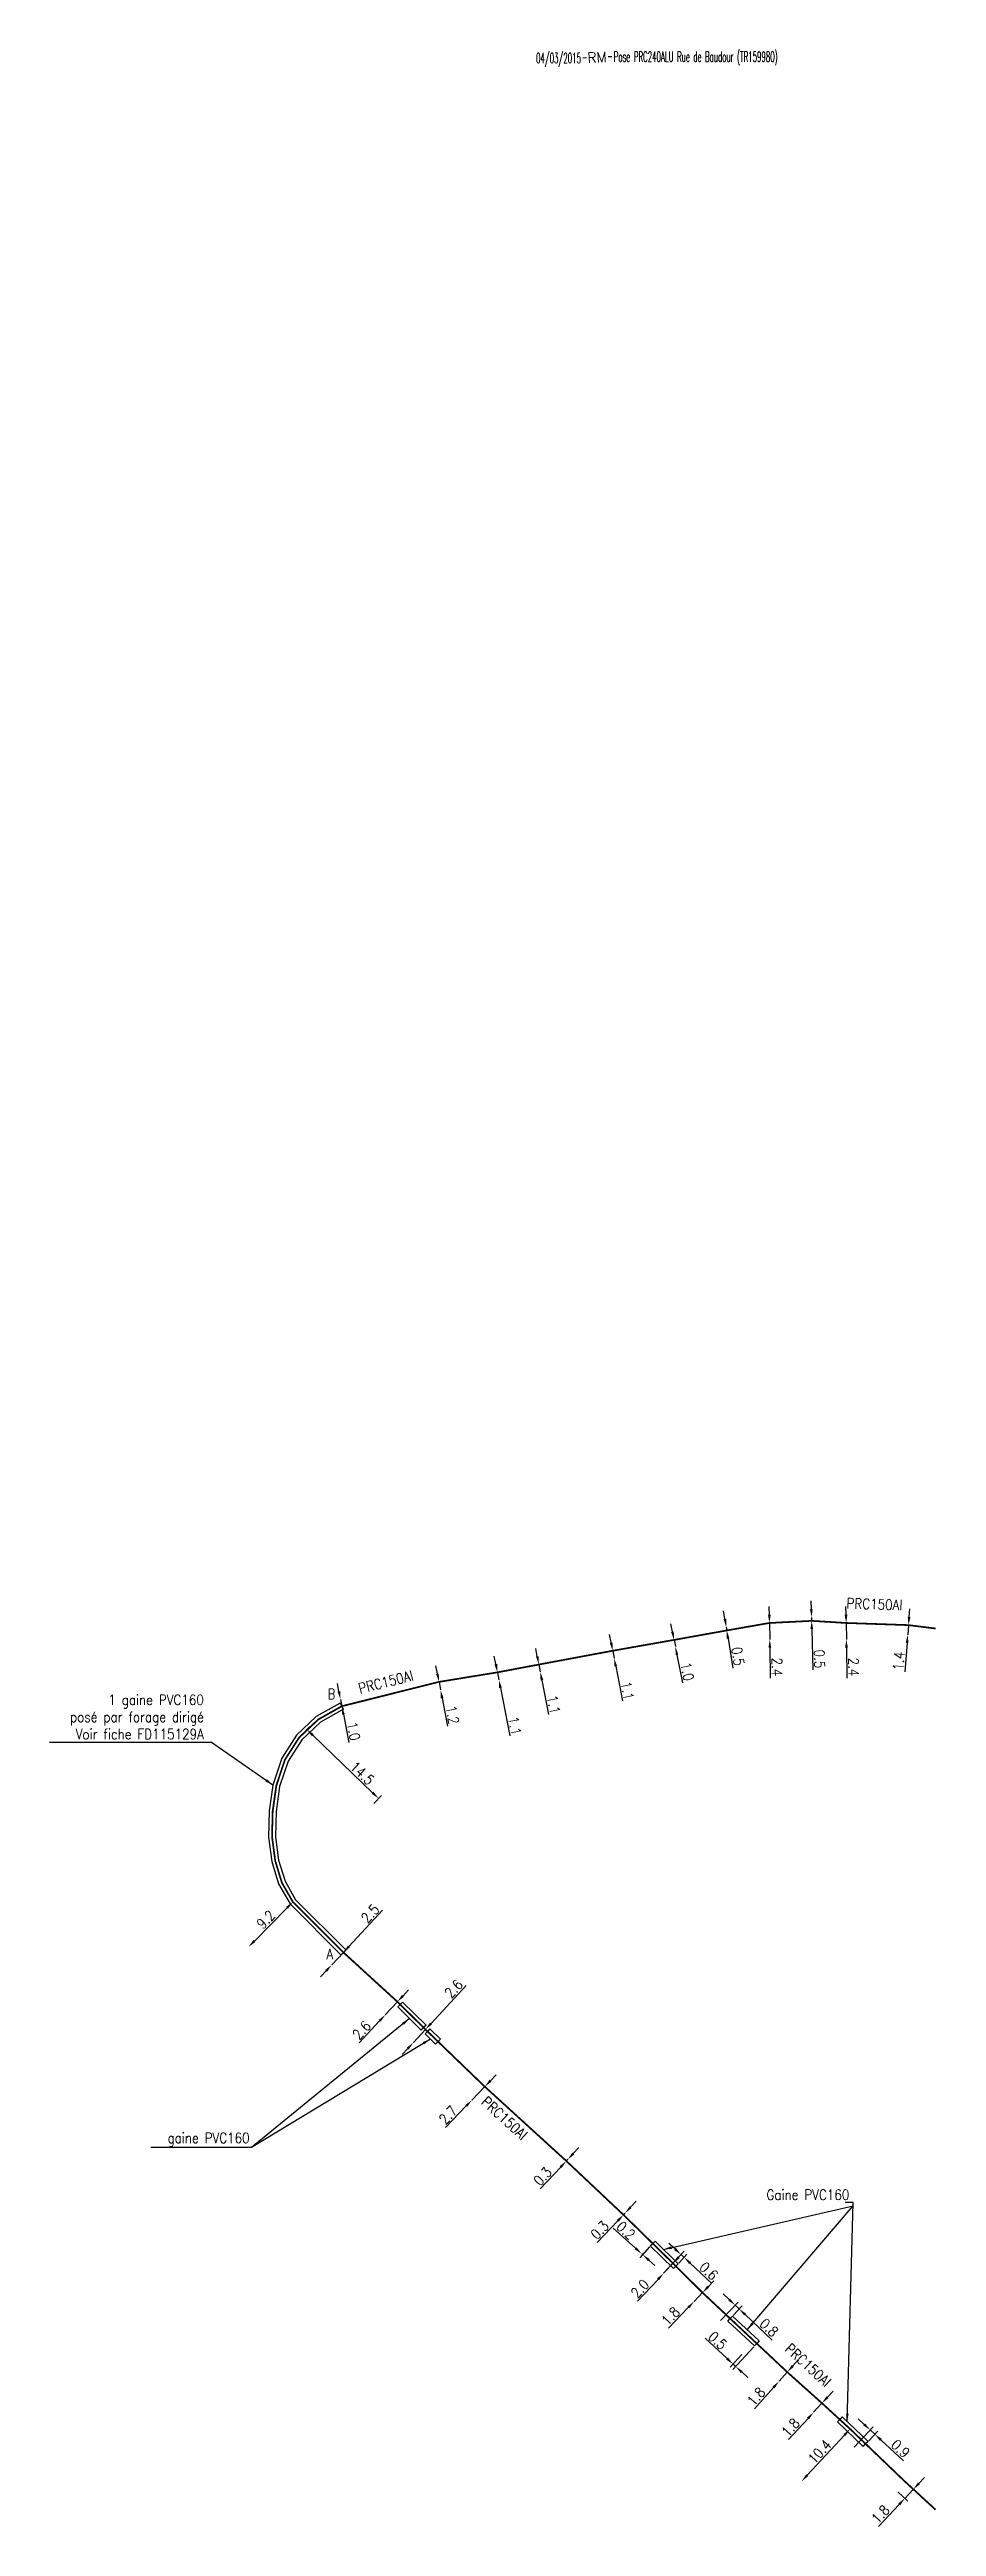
# Model space of a CAD drawing. Header units: millimetres. Extents: x 114996 to 116000, y 129210 to 129989.
# Drawn here: x 115870.8 to 116000.1, y 129628 to 129989.2 of the extents above; entities that cross this region are included whole.
import ezdxf
from ezdxf.enums import TextEntityAlignment as Align

# ---------------------------------------------------------------- set-up
doc = ezdxf.new("R2010")
doc.units = ezdxf.units.MM
doc.header["$PDMODE"] = 34
doc.layers.get('0').update_dxf_attribs({"linetype": 'CONTINUOUS'})
doc.layers.get('DEFPOINTS').update_dxf_attribs({"linetype": 'CONTINUOUS'})
for name, color, linetype in [('M_110', 1, 'M_ST_10'), ('M_400', 7, 'CONTINUOUS'), ('M_910', 7, 'CONTINUOUS')]:
    doc.layers.add(name, color=color, linetype=linetype)
doc.styles.get("Standard").update_dxf_attribs({"font": 'romans.shx', "width": 0.85})
doc.linetypes.add('M_ST_10', pattern='A,5,-0.3,["++",Standard,S=1,R=0,X=0,Y=-0.5],-2.8', length=8.1)
doc.dimstyles.get("Standard").update_dxf_attribs({"dimtxt": 1.5, "dimasz": 1.2, "dimexe": 0.625, "dimexo": 0.625, "dimgap": 0.25, "dimtad": 1, "dimdec": 1, "dimzin": 0, "dimdsep": 46, "dimtxsty": 'Standard', "dimcen": -0.5, "dimadec": 0, "dimazin": 0, "dimtfac": 1, "dimtdec": 1, "dimtmove": 0, "dimatfit": 3, "dimfxl": 0, "dimtolj": 1, "dimtzin": 0, "dimarcsym": 0})

msp = doc.modelspace()

# ---------------------------------------------------------------- texts
at = {"layer": 'M_110', "linetype": 'Continuous', "width": 0.85}
for rotation, p in [(358.0638, (115986.99, 129761.9)), (14.0724, (115916.06, 129749.45)), (317.646, (115933.63, 129689.74)), (317.646, (115977.89, 129653.74))]:
    msp.add_text('PRC150Al', height=1.5, rotation=rotation, dxfattribs=at).set_placement(p)
at = {"layer": 'M_400', "linetype": 'Continuous', "width": 0.85}
for s, p in [('B', (115911.33, 129748.66)), ('A', (115911.18, 129710.73))]:
    msp.add_text(s, height=1.5, dxfattribs=at).set_placement(p)
at = {"layer": 'M_400', "linetype": 'Continuous', "char_height": 1.5}
for s, insert, attachment_point in [('1 gaine PVC160\\Pposé par forage dirigé\\PVoir fiche FD115129A ', (115893.29, 129742.81), 9), ('gaine PVC160', (115899.97, 129685.42), 3), ('Gaine PVC160', (115987.42, 129677.14), 3)]:
    msp.add_mtext(s, dxfattribs=dict(at, insert=insert, attachment_point=attachment_point))

# ---------------------------------------------------------------- blocks, each defined once
blk = doc.blocks.new('*D2')
at = {"layer": 'DEFPOINTS', "color": 0, "linetype": 'Continuous', "transparency": 16777216}
for p in [(115927.59, 129751.18), (115927.81, 129750), (115927.81, 129750)]:
    blk.add_point(p, dxfattribs=at)
at = {"layer": 'M_110', "color": 0, "linetype": 'Continuous', "lineweight": -2, "transparency": 16777216}
for p, q in [((115927.36, 129752.36), (115927.13, 129753.53)), ((115927.59, 129751.18), (115927.81, 129750)), ((115928.04, 129748.82), (115928.84, 129744.71))]:
    blk.add_line(p, q, dxfattribs=at)
at = {"layer": 'M_110', "color": 0, "linetype": 'Continuous', "transparency": 16777216}
for points in [[(115927.55, 129752.39), (115927.16, 129752.32), (115927.59, 129751.18)], [(115928.24, 129748.86), (115927.85, 129748.78), (115927.81, 129750)]]:
    blk.add_solid(points, dxfattribs=at)
at = {"layer": 'M_110', "color": 0, "linetype": 'Continuous', "transparency": 16777216, "insert": (115929.54, 129746.37), "char_height": 1.5, "attachment_point": 5, "rotation": 280.9632}
blk.add_mtext('\\A1;1.2', dxfattribs=at)
blk = doc.blocks.new('*D3')
at = {"layer": 'DEFPOINTS', "color": 0, "linetype": 'Continuous', "transparency": 16777216}
for p in [(115936.1, 129752.57), (115936.31, 129751.49), (115936.31, 129751.49)]:
    blk.add_point(p, dxfattribs=at)
at = {"layer": 'M_110', "color": 0, "linetype": 'Continuous', "lineweight": -2, "transparency": 16777216}
for p, q in [((115935.87, 129753.75), (115935.65, 129754.93)), ((115936.1, 129752.57), (115936.31, 129751.49)), ((115936.54, 129750.31), (115937.9, 129743.29))]:
    blk.add_line(p, q, dxfattribs=at)
at = {"layer": 'M_110', "color": 0, "linetype": 'Continuous', "transparency": 16777216}
for points in [[(115936.07, 129753.79), (115935.68, 129753.71), (115936.1, 129752.57)], [(115936.74, 129750.35), (115936.34, 129750.28), (115936.31, 129751.49)]]:
    blk.add_solid(points, dxfattribs=at)
at = {"layer": 'M_110', "color": 0, "linetype": 'Continuous', "transparency": 16777216, "insert": (115938.63, 129744.77), "char_height": 1.5, "attachment_point": 5, "rotation": 280.9632}
blk.add_mtext('\\A1;1.1', dxfattribs=at)
blk = doc.blocks.new('*D4')
at = {"layer": 'DEFPOINTS', "color": 0, "linetype": 'Continuous', "transparency": 16777216}
for p in [(115942.15, 129753.71), (115942.36, 129752.63), (115942.36, 129752.63)]:
    blk.add_point(p, dxfattribs=at)
at = {"layer": 'M_110', "color": 0, "linetype": 'Continuous', "lineweight": -2, "transparency": 16777216}
for p, q in [((115941.92, 129754.88), (115941.7, 129756.06)), ((115942.15, 129753.71), (115942.36, 129752.63)), ((115942.59, 129751.45), (115943.57, 129746.4))]:
    blk.add_line(p, q, dxfattribs=at)
at = {"layer": 'M_110', "color": 0, "linetype": 'Continuous', "transparency": 16777216}
for points in [[(115942.12, 129754.92), (115941.73, 129754.85), (115942.15, 129753.71)], [(115942.79, 129751.49), (115942.39, 129751.41), (115942.36, 129752.63)]]:
    blk.add_solid(points, dxfattribs=at)
at = {"layer": 'M_110', "color": 0, "linetype": 'Continuous', "transparency": 16777216, "insert": (115944.3, 129747.88), "char_height": 1.5, "attachment_point": 5, "rotation": 280.9632}
blk.add_mtext('\\A1;1.1', dxfattribs=at)
blk = doc.blocks.new('*D5')
at = {"layer": 'DEFPOINTS', "color": 0, "linetype": 'Continuous', "transparency": 16777216}
for p in [(115952.91, 129755.72), (115953.12, 129754.64), (115953.12, 129754.64)]:
    blk.add_point(p, dxfattribs=at)
at = {"layer": 'M_110', "color": 0, "linetype": 'Continuous', "lineweight": -2, "transparency": 16777216}
for p, q in [((115952.68, 129756.9), (115952.46, 129758.08)), ((115952.91, 129755.72), (115953.12, 129754.64)), ((115953.35, 129753.47), (115954.33, 129748.42))]:
    blk.add_line(p, q, dxfattribs=at)
at = {"layer": 'M_110', "color": 0, "linetype": 'Continuous', "transparency": 16777216}
for points in [[(115952.88, 129756.94), (115952.49, 129756.86), (115952.91, 129755.72)], [(115953.55, 129753.5), (115953.15, 129753.43), (115953.12, 129754.64)]]:
    blk.add_solid(points, dxfattribs=at)
at = {"layer": 'M_110', "color": 0, "linetype": 'Continuous', "transparency": 16777216, "insert": (115955.06, 129749.9), "char_height": 1.5, "attachment_point": 5, "rotation": 280.9632}
blk.add_mtext('\\A1;1.1', dxfattribs=at)
blk = doc.blocks.new('*D6')
at = {"layer": 'DEFPOINTS', "color": 0, "linetype": 'Continuous', "transparency": 16777216}
for p in [(115961.86, 129757.3), (115962.05, 129756.32), (115962.05, 129756.32)]:
    blk.add_point(p, dxfattribs=at)
at = {"layer": 'M_110', "color": 0, "linetype": 'Continuous', "lineweight": -2, "transparency": 16777216}
for p, q in [((115961.63, 129758.48), (115961.4, 129759.65)), ((115961.86, 129757.3), (115962.05, 129756.32)), ((115962.28, 129755.14), (115963.09, 129751.03))]:
    blk.add_line(p, q, dxfattribs=at)
at = {"layer": 'M_110', "color": 0, "linetype": 'Continuous', "transparency": 16777216}
for points in [[(115961.82, 129758.51), (115961.43, 129758.44), (115961.86, 129757.3)], [(115962.48, 129755.18), (115962.09, 129755.1), (115962.05, 129756.32)]]:
    blk.add_solid(points, dxfattribs=at)
at = {"layer": 'M_110', "color": 0, "linetype": 'Continuous', "transparency": 16777216, "insert": (115963.79, 129752.69), "char_height": 1.5, "attachment_point": 5, "rotation": 281.131}
blk.add_mtext('\\A1;1.0', dxfattribs=at)
blk = doc.blocks.new('*D7')
at = {"layer": 'DEFPOINTS', "color": 0, "linetype": 'Continuous', "transparency": 16777216}
for p in [(115969.46, 129759.18), (115969.46, 129759.18), (115969.54, 129758.68)]:
    blk.add_point(p, dxfattribs=at)
at = {"layer": 'M_110', "color": 0, "linetype": 'Continuous', "lineweight": -2, "transparency": 16777216}
for p, q in [((115969.27, 129760.36), (115969.08, 129761.54)), ((115968.84, 129759.08), (115968.84, 129759.08)), ((115968.92, 129758.58), (115968.92, 129758.58)), ((115969.46, 129759.18), (115969.54, 129758.68)), ((115969.73, 129757.5), (115970.43, 129753.18))]:
    blk.add_line(p, q, dxfattribs=at)
at = {"layer": 'M_110', "color": 0, "linetype": 'Continuous', "transparency": 16777216}
for points in [[(115969.47, 129760.39), (115969.07, 129760.33), (115969.46, 129759.18)], [(115969.93, 129757.53), (115969.54, 129757.47), (115969.54, 129758.68)]]:
    blk.add_solid(points, dxfattribs=at)
at = {"layer": 'M_110', "color": 0, "linetype": 'Continuous', "transparency": 16777216, "insert": (115971.17, 129754.91), "char_height": 1.5, "attachment_point": 5, "rotation": 279.2083}
blk.add_mtext('\\A1;0.5', dxfattribs=at)
blk = doc.blocks.new('*D8')
at = {"layer": 'DEFPOINTS', "color": 0, "linetype": 'Continuous', "transparency": 16777216}
for p in [(115975.77, 129759.77), (115975.81, 129757.37), (115975.81, 129757.37)]:
    blk.add_point(p, dxfattribs=at)
at = {"layer": 'M_110', "color": 0, "linetype": 'Continuous', "lineweight": -2, "transparency": 16777216}
for p, q in [((115975.76, 129760.97), (115975.74, 129762.17)), ((115975.77, 129759.77), (115975.81, 129757.37)), ((115975.83, 129756.17), (115975.89, 129751.73))]:
    blk.add_line(p, q, dxfattribs=at)
at = {"layer": 'M_110', "color": 0, "linetype": 'Continuous', "transparency": 16777216}
for points in [[(115975.96, 129760.97), (115975.56, 129760.96), (115975.77, 129759.77)], [(115976.03, 129756.17), (115975.63, 129756.16), (115975.81, 129757.37)]]:
    blk.add_solid(points, dxfattribs=at)
at = {"layer": 'M_110', "color": 0, "linetype": 'Continuous', "transparency": 16777216, "insert": (115976.87, 129753.36), "char_height": 1.5, "attachment_point": 5, "rotation": 270.8345}
blk.add_mtext('\\A1;2.4', dxfattribs=at)
blk = doc.blocks.new('*D9')
at = {"layer": 'DEFPOINTS', "color": 0, "linetype": 'Continuous', "transparency": 16777216}
for p in [(115981.91, 129760.58), (115981.91, 129760.58), (115981.92, 129760.08)]:
    blk.add_point(p, dxfattribs=at)
at = {"layer": 'M_110', "color": 0, "linetype": 'Continuous', "lineweight": -2, "transparency": 16777216}
for p, q in [((115981.88, 129761.78), (115981.86, 129762.98)), ((115981.91, 129760.58), (115981.92, 129760.08)), ((115981.95, 129758.88), (115982.09, 129752.92))]:
    blk.add_line(p, q, dxfattribs=at)
at = {"layer": 'M_110', "color": 0, "linetype": 'Continuous', "transparency": 16777216}
for points in [[(115982.08, 129761.78), (115981.68, 129761.77), (115981.91, 129760.58)], [(115982.15, 129758.88), (115981.75, 129758.87), (115981.92, 129760.08)]]:
    blk.add_solid(points, dxfattribs=at)
at = {"layer": 'M_110', "color": 0, "linetype": 'Continuous', "transparency": 16777216, "insert": (115983.05, 129754.53), "char_height": 1.5, "attachment_point": 5, "rotation": 271.3155}
blk.add_mtext('\\A1;0.5', dxfattribs=at)
blk = doc.blocks.new('*D10')
at = {"layer": 'DEFPOINTS', "color": 0, "linetype": 'Continuous', "transparency": 16777216}
for p in [(115986.96, 129759.77), (115986.99, 129757.37), (115986.99, 129757.37)]:
    blk.add_point(p, dxfattribs=at)
at = {"layer": 'M_110', "color": 0, "linetype": 'Continuous', "lineweight": -2, "transparency": 16777216}
for p, q in [((115986.94, 129760.97), (115986.93, 129762.17)), ((115986.96, 129759.77), (115986.99, 129757.37)), ((115987, 129756.17), (115987.06, 129751.73))]:
    blk.add_line(p, q, dxfattribs=at)
at = {"layer": 'M_110', "color": 0, "linetype": 'Continuous', "transparency": 16777216}
for points in [[(115987.14, 129760.97), (115986.74, 129760.96), (115986.96, 129759.77)], [(115987.2, 129756.17), (115986.8, 129756.16), (115986.99, 129757.37)]]:
    blk.add_solid(points, dxfattribs=at)
at = {"layer": 'M_110', "color": 0, "linetype": 'Continuous', "transparency": 16777216, "insert": (115988.04, 129753.36), "char_height": 1.5, "attachment_point": 5, "rotation": 270.7272}
blk.add_mtext('\\A1;2.4', dxfattribs=at)
blk = doc.blocks.new('*D11')
at = {"layer": 'DEFPOINTS', "color": 0, "linetype": 'Continuous', "transparency": 16777216}
for p in [(115995.93, 129758.06), (115995.93, 129758.06), (115996.04, 129759.46)]:
    blk.add_point(p, dxfattribs=at)
at = {"layer": 'M_110', "color": 0, "linetype": 'Continuous', "lineweight": -2, "transparency": 16777216}
for p, q in [((115996.14, 129760.66), (115996.23, 129761.85)), ((115995.84, 129756.87), (115995.5, 129752.63)), ((115996.04, 129759.46), (115995.93, 129758.06))]:
    blk.add_line(p, q, dxfattribs=at)
at = {"layer": 'M_110', "color": 0, "linetype": 'Continuous', "transparency": 16777216}
for points in [[(115995.94, 129760.67), (115996.34, 129760.64), (115996.04, 129759.46)], [(115995.64, 129756.88), (115996.04, 129756.85), (115995.93, 129758.06)]]:
    blk.add_solid(points, dxfattribs=at)
at = {"layer": 'M_110', "color": 0, "linetype": 'Continuous', "transparency": 16777216, "insert": (115994.63, 129754.23), "char_height": 1.5, "attachment_point": 5, "rotation": 85.4722}
blk.add_mtext('\\A1;1.4', dxfattribs=at)
blk = doc.blocks.new('*D12')
at = {"layer": 'DEFPOINTS', "color": 0, "linetype": 'Continuous', "transparency": 16777216}
for p in [(115913.22, 129748.61), (115913.22, 129748.61), (115913.41, 129747.63)]:
    blk.add_point(p, dxfattribs=at)
at = {"layer": 'M_110', "color": 0, "linetype": 'Continuous', "lineweight": -2, "transparency": 16777216}
for p, q in [((115913, 129749.79), (115912.77, 129750.96)), ((115913.22, 129748.61), (115913.41, 129747.63)), ((115913.64, 129746.45), (115914.43, 129742.33))]:
    blk.add_line(p, q, dxfattribs=at)
at = {"layer": 'M_110', "color": 0, "linetype": 'Continuous', "transparency": 16777216}
for points in [[(115913.19, 129749.82), (115912.8, 129749.75), (115913.22, 129748.61)], [(115913.84, 129746.48), (115913.44, 129746.41), (115913.41, 129747.63)]]:
    blk.add_solid(points, dxfattribs=at)
at = {"layer": 'M_110', "color": 0, "linetype": 'Continuous', "transparency": 16777216, "insert": (115915.13, 129743.99), "char_height": 1.5, "attachment_point": 5, "rotation": 280.9063}
blk.add_mtext('\\A1;1.0', dxfattribs=at)
blk = doc.blocks.new('*D13')
at = {"layer": 'DEFPOINTS', "color": 0, "linetype": 'Continuous', "transparency": 16777216}
for p in [(115906.27, 129719.09), (115899.82, 129712.54), (115899.82, 129712.54)]:
    blk.add_point(p, dxfattribs=at)
at = {"layer": 'M_110', "color": 0, "linetype": 'Continuous', "lineweight": -2, "transparency": 16777216}
blk.add_line((115905.43, 129718.24), (115900.66, 129713.39), dxfattribs=at)
at = {"layer": 'M_110', "color": 0, "linetype": 'Continuous', "transparency": 16777216}
for points in [[(115905.29, 129718.38), (115905.57, 129718.1), (115906.27, 129719.09)], [(115900.52, 129713.53), (115900.8, 129713.25), (115899.82, 129712.54)]]:
    blk.add_solid(points, dxfattribs=at)
at = {"layer": 'M_110', "color": 0, "linetype": 'Continuous', "transparency": 16777216, "insert": (115902.33, 129716.52), "char_height": 1.5, "attachment_point": 5, "rotation": 45.4621}
blk.add_mtext('\\A1;9.2', dxfattribs=at)
blk = doc.blocks.new('*D14')
at = {"layer": 'DEFPOINTS', "color": 0, "linetype": 'Continuous', "transparency": 16777216}
for p in [(115911.94, 129709.9), (115911.94, 129709.9), (115913.64, 129711.73)]:
    blk.add_point(p, dxfattribs=at)
at = {"layer": 'M_110', "color": 0, "linetype": 'Continuous', "lineweight": -2, "transparency": 16777216}
for p, q in [((115914.46, 129712.61), (115919.36, 129717.87)), ((115911.94, 129709.9), (115913.64, 129711.73)), ((115911.12, 129709.02), (115910.3, 129708.15))]:
    blk.add_line(p, q, dxfattribs=at)
at = {"layer": 'M_110', "color": 0, "linetype": 'Continuous', "transparency": 16777216}
for points in [[(115910.97, 129709.16), (115911.26, 129708.89), (115911.94, 129709.9)], [(115914.31, 129712.74), (115914.61, 129712.47), (115913.64, 129711.73)]]:
    blk.add_solid(points, dxfattribs=at)
at = {"layer": 'M_110', "color": 0, "linetype": 'Continuous', "transparency": 16777216, "insert": (115917.55, 129717.39), "char_height": 1.5, "attachment_point": 5, "rotation": 47.0061}
blk.add_mtext('\\A1;2.5', dxfattribs=at)
blk = doc.blocks.new('*D15')
at = {"layer": 'DEFPOINTS', "color": 0, "linetype": 'Continuous', "transparency": 16777216}
for p in [(115919.75, 129702.62), (115919.75, 129702.62), (115921.52, 129704.53)]:
    blk.add_point(p, dxfattribs=at)
at = {"layer": 'M_110', "color": 0, "linetype": 'Continuous', "lineweight": -2, "transparency": 16777216}
for p, q in [((115922.34, 129705.41), (115923.15, 129706.28)), ((115921.52, 129704.53), (115919.75, 129702.62)), ((115918.93, 129701.75), (115915.95, 129698.55))]:
    blk.add_line(p, q, dxfattribs=at)
at = {"layer": 'M_110', "color": 0, "linetype": 'Continuous', "transparency": 16777216}
for points in [[(115918.78, 129701.88), (115919.07, 129701.61), (115919.75, 129702.62)], [(115922.19, 129705.54), (115922.48, 129705.27), (115921.52, 129704.53)]]:
    blk.add_solid(points, dxfattribs=at)
at = {"layer": 'M_110', "color": 0, "linetype": 'Continuous', "transparency": 16777216, "insert": (115916.3, 129700.39), "char_height": 1.5, "attachment_point": 5, "rotation": 47.0337}
blk.add_mtext('\\A1;2.6', dxfattribs=at)
blk = doc.blocks.new('*D16')
at = {"layer": 'DEFPOINTS', "color": 0, "linetype": 'Continuous', "transparency": 16777216}
for p in [(115925.61, 129700.49), (115923.85, 129698.58), (115923.85, 129698.58)]:
    blk.add_point(p, dxfattribs=at)
at = {"layer": 'M_110', "color": 0, "linetype": 'Continuous', "lineweight": -2, "transparency": 16777216}
for p, q in [((115926.42, 129701.38), (115931.53, 129706.92)), ((115923.85, 129698.58), (115925.61, 129700.49)), ((115923.03, 129697.7), (115922.22, 129696.82))]:
    blk.add_line(p, q, dxfattribs=at)
at = {"layer": 'M_110', "color": 0, "linetype": 'Continuous', "transparency": 16777216}
for points in [[(115926.27, 129701.51), (115926.57, 129701.24), (115925.61, 129700.49)], [(115922.89, 129697.84), (115923.18, 129697.56), (115923.85, 129698.58)]]:
    blk.add_solid(points, dxfattribs=at)
at = {"layer": 'M_110', "color": 0, "linetype": 'Continuous', "transparency": 16777216, "insert": (115929.72, 129706.44), "char_height": 1.5, "attachment_point": 5, "rotation": 47.3385}
blk.add_mtext('\\A1;2.6', dxfattribs=at)
blk = doc.blocks.new('*D17')
at = {"layer": 'DEFPOINTS', "color": 0, "linetype": 'Continuous', "transparency": 16777216}
for p in [(115934.26, 129692.15), (115932.39, 129690.2), (115932.39, 129690.2)]:
    blk.add_point(p, dxfattribs=at)
at = {"layer": 'M_110', "color": 0, "linetype": 'Continuous', "lineweight": -2, "transparency": 16777216}
for p, q in [((115934.26, 129692.15), (115932.39, 129690.2)), ((115935.09, 129693.01), (115935.92, 129693.88)), ((115931.56, 129689.33), (115928.53, 129686.18))]:
    blk.add_line(p, q, dxfattribs=at)
at = {"layer": 'M_110', "color": 0, "linetype": 'Continuous', "transparency": 16777216}
for points in [[(115934.95, 129693.15), (115935.23, 129692.87), (115934.26, 129692.15)], [(115931.41, 129689.47), (115931.7, 129689.2), (115932.39, 129690.2)]]:
    blk.add_solid(points, dxfattribs=at)
at = {"layer": 'M_110', "color": 0, "linetype": 'Continuous', "transparency": 16777216, "insert": (115928.91, 129688.02), "char_height": 1.5, "attachment_point": 5, "rotation": 46.1541}
blk.add_mtext('\\A1;2.7', dxfattribs=at)
blk = doc.blocks.new('*D18')
at = {"layer": 'DEFPOINTS', "color": 0, "linetype": 'Continuous', "transparency": 16777216}
for p in [(115946.15, 129681.31), (115946.36, 129681.53), (115946.36, 129681.53)]:
    blk.add_point(p, dxfattribs=at)
at = {"layer": 'M_110', "color": 0, "linetype": 'Continuous', "lineweight": -2, "transparency": 16777216}
for p, q in [((115946.36, 129681.53), (115946.15, 129681.31)), ((115947.17, 129682.4), (115947.99, 129683.28)), ((115945.33, 129680.43), (115942.35, 129677.23))]:
    blk.add_line(p, q, dxfattribs=at)
at = {"layer": 'M_110', "color": 0, "linetype": 'Continuous', "transparency": 16777216}
for points in [[(115945.19, 129680.56), (115945.48, 129680.29), (115946.15, 129681.31)], [(115947.03, 129682.54), (115947.32, 129682.27), (115946.36, 129681.53)]]:
    blk.add_solid(points, dxfattribs=at)
at = {"layer": 'M_110', "color": 0, "linetype": 'Continuous', "transparency": 16777216, "insert": (115942.7, 129679.07), "char_height": 1.5, "attachment_point": 5, "rotation": 47.0221}
blk.add_mtext('\\A1;0.3', dxfattribs=at)
blk = doc.blocks.new('*D19')
at = {"layer": 'DEFPOINTS', "color": 0, "linetype": 'Continuous', "transparency": 16777216}
for p in [(115954.48, 129673.46), (115954.69, 129673.68), (115954.69, 129673.68)]:
    blk.add_point(p, dxfattribs=at)
at = {"layer": 'M_110', "color": 0, "linetype": 'Continuous', "lineweight": -2, "transparency": 16777216}
for p, q in [((115954.69, 129673.68), (115954.48, 129673.46)), ((115955.51, 129674.56), (115956.33, 129675.43)), ((115953.66, 129672.59), (115950.67, 129669.4))]:
    blk.add_line(p, q, dxfattribs=at)
at = {"layer": 'M_110', "color": 0, "linetype": 'Continuous', "transparency": 16777216}
for points in [[(115953.51, 129672.73), (115953.81, 129672.45), (115954.48, 129673.46)], [(115955.36, 129674.69), (115955.65, 129674.42), (115954.69, 129673.68)]]:
    blk.add_solid(points, dxfattribs=at)
at = {"layer": 'M_110', "color": 0, "linetype": 'Continuous', "transparency": 16777216, "insert": (115951.02, 129671.24), "char_height": 1.5, "attachment_point": 5, "rotation": 46.8007}
blk.add_mtext('\\A1;0.3', dxfattribs=at)
blk = doc.blocks.new('*D20')
at = {"layer": 'DEFPOINTS', "color": 0, "linetype": 'Continuous', "transparency": 16777216}
for p in [(115957.14, 129667.78), (115957.14, 129667.78), (115958.71, 129669.23)]:
    blk.add_point(p, dxfattribs=at)
at = {"layer": 'M_400', "color": 0, "linetype": 'Continuous', "lineweight": -2, "transparency": 16777216}
for p, q in [((115956.25, 129668.58), (115952.99, 129671.49)), ((115958.29, 129668.77), (115956.88, 129667.18)), ((115957.29, 129667.65), (115957.14, 129667.78)), ((115958.19, 129666.85), (115959.08, 129666.05))]:
    blk.add_line(p, q, dxfattribs=at)
at = {"layer": 'M_400', "color": 0, "linetype": 'Continuous', "transparency": 16777216}
for points in [[(115956.38, 129668.73), (115956.12, 129668.43), (115957.14, 129667.78)], [(115958.32, 129667), (115958.05, 129666.7), (115957.29, 129667.65)]]:
    blk.add_solid(points, dxfattribs=at)
at = {"layer": 'M_400', "color": 0, "linetype": 'Continuous', "transparency": 16777216, "insert": (115954.84, 129671.18), "char_height": 1.5, "attachment_point": 5, "rotation": 318.2735}
blk.add_mtext('\\A1;0.2', dxfattribs=at)
blk = doc.blocks.new('*D21')
at = {"layer": 'DEFPOINTS', "color": 0, "linetype": 'Continuous', "transparency": 16777216}
for p in [(115962.88, 129667.66), (115960.34, 129664.93), (115962.13, 129665.97)]:
    blk.add_point(p, dxfattribs=at)
at = {"layer": 'M_400', "color": 0, "linetype": 'Continuous', "lineweight": -2, "transparency": 16777216}
for p, q in [((115960.76, 129665.39), (115963.3, 129668.11)), ((115962, 129668.48), (115961.12, 129669.29)), ((115962.55, 129666.43), (115963.74, 129667.71)), ((115962.88, 129667.66), (115963.32, 129667.25)), ((115964.2, 129666.43), (115967.39, 129663.45))]:
    blk.add_line(p, q, dxfattribs=at)
at = {"layer": 'M_400', "color": 0, "linetype": 'Continuous', "transparency": 16777216}
for points in [[(115962.14, 129668.62), (115961.86, 129668.33), (115962.88, 129667.66)], [(115964.33, 129666.58), (115964.06, 129666.28), (115963.32, 129667.25)]]:
    blk.add_solid(points, dxfattribs=at)
at = {"layer": 'M_400', "color": 0, "linetype": 'Continuous', "transparency": 16777216, "insert": (115966.92, 129665.26), "char_height": 1.5, "attachment_point": 5, "rotation": 317.0258}
blk.add_mtext('\\A1;0.6', dxfattribs=at)
blk = doc.blocks.new('*D22')
at = {"layer": 'DEFPOINTS', "color": 0, "linetype": 'Continuous', "transparency": 16777216}
for p in [(115961.7, 129666.39), (115960.34, 129664.93), (115960.34, 129664.93)]:
    blk.add_point(p, dxfattribs=at)
at = {"layer": 'M_110', "color": 0, "linetype": 'Continuous', "lineweight": -2, "transparency": 16777216}
for p, q in [((115961.7, 129666.39), (115960.34, 129664.93)), ((115962.52, 129667.27), (115963.34, 129668.15)), ((115959.52, 129664.05), (115956.54, 129660.85))]:
    blk.add_line(p, q, dxfattribs=at)
at = {"layer": 'M_110', "color": 0, "linetype": 'Continuous', "transparency": 16777216}
for points in [[(115962.37, 129667.41), (115962.67, 129667.13), (115961.7, 129666.39)], [(115959.37, 129664.19), (115959.67, 129663.92), (115960.34, 129664.93)]]:
    blk.add_solid(points, dxfattribs=at)
at = {"layer": 'M_110', "color": 0, "linetype": 'Continuous', "transparency": 16777216, "insert": (115956.89, 129662.7), "char_height": 1.5, "attachment_point": 5, "rotation": 47.0258}
blk.add_mtext('\\A1;2.0', dxfattribs=at)
blk = doc.blocks.new('*D23')
at = {"layer": 'DEFPOINTS', "color": 0, "linetype": 'Continuous', "transparency": 16777216}
for p in [(115964.77, 129660.8), (115964.77, 129660.8), (115966.01, 129662.11)]:
    blk.add_point(p, dxfattribs=at)
at = {"layer": 'M_110', "color": 0, "linetype": 'Continuous', "lineweight": -2, "transparency": 16777216}
for p, q in [((115966.84, 129662.97), (115967.67, 129663.84)), ((115963.94, 129659.94), (115961.04, 129656.91)), ((115966.01, 129662.11), (115964.77, 129660.8))]:
    blk.add_line(p, q, dxfattribs=at)
at = {"layer": 'M_110', "color": 0, "linetype": 'Continuous', "transparency": 16777216}
for points in [[(115966.69, 129663.11), (115966.98, 129662.83), (115966.01, 129662.11)], [(115963.79, 129660.08), (115964.08, 129659.8), (115964.77, 129660.8)]]:
    blk.add_solid(points, dxfattribs=at)
at = {"layer": 'M_110', "color": 0, "linetype": 'Continuous', "transparency": 16777216, "insert": (115961.35, 129658.68), "char_height": 1.5, "attachment_point": 5, "rotation": 46.2702}
blk.add_mtext('\\A1;1.8', dxfattribs=at)
blk = doc.blocks.new('*D24')
at = {"layer": 'DEFPOINTS', "color": 0, "linetype": 'Continuous', "transparency": 16777216}
for p in [(115970.76, 129660.29), (115968.21, 129657.57), (115970.03, 129658.34)]:
    blk.add_point(p, dxfattribs=at)
at = {"layer": 'M_400', "color": 0, "linetype": 'Continuous', "lineweight": -2, "transparency": 16777216}
for p, q in [((115968.64, 129658.03), (115971.19, 129660.74)), ((115969.88, 129661.11), (115969.01, 129661.93)), ((115970.46, 129658.8), (115971.77, 129660.2)), ((115970.76, 129660.29), (115971.34, 129659.74)), ((115972.22, 129658.92), (115976.19, 129655.2))]:
    blk.add_line(p, q, dxfattribs=at)
at = {"layer": 'M_400', "color": 0, "linetype": 'Continuous', "transparency": 16777216}
for points in [[(115970.02, 129661.25), (115969.75, 129660.96), (115970.76, 129660.29)], [(115972.35, 129659.06), (115972.08, 129658.77), (115971.34, 129659.74)]]:
    blk.add_solid(points, dxfattribs=at)
at = {"layer": 'M_400', "color": 0, "linetype": 'Continuous', "transparency": 16777216, "insert": (115975.71, 129657.01), "char_height": 1.5, "attachment_point": 5, "rotation": 316.8553}
blk.add_mtext('\\A1;0.8', dxfattribs=at)
blk = doc.blocks.new('*D25')
at = {"layer": 'DEFPOINTS', "color": 0, "linetype": 'Continuous', "transparency": 16777216}
for p in [(115972.17, 129653.53), (115973.92, 129654.69), (115970.47, 129651.69)]:
    blk.add_point(p, dxfattribs=at)
at = {"layer": 'M_400', "color": 0, "linetype": 'Continuous', "lineweight": -2, "transparency": 16777216}
for p, q in [((115969.59, 129652.5), (115966.38, 129655.47)), ((115971.75, 129653.07), (115970.05, 129651.23)), ((115973.5, 129654.23), (115970.42, 129650.89)), ((115970.84, 129651.35), (115970.47, 129651.69)), ((115971.72, 129650.54), (115972.6, 129649.72))]:
    blk.add_line(p, q, dxfattribs=at)
at = {"layer": 'M_400', "color": 0, "linetype": 'Continuous', "transparency": 16777216}
for points in [[(115969.73, 129652.65), (115969.45, 129652.35), (115970.47, 129651.69)], [(115971.86, 129650.68), (115971.59, 129650.39), (115970.84, 129651.35)]]:
    blk.add_solid(points, dxfattribs=at)
at = {"layer": 'M_400', "color": 0, "linetype": 'Continuous', "transparency": 16777216, "insert": (115968.22, 129655.13), "char_height": 1.5, "attachment_point": 5, "rotation": 317.3061}
blk.add_mtext('\\A1;0.5', dxfattribs=at)
blk = doc.blocks.new('*D26')
at = {"layer": 'DEFPOINTS', "color": 0, "linetype": 'Continuous', "transparency": 16777216}
for p in [(115977.17, 129649.18), (115977.17, 129649.18), (115978.37, 129650.52)]:
    blk.add_point(p, dxfattribs=at)
at = {"layer": 'M_110', "color": 0, "linetype": 'Continuous', "lineweight": -2, "transparency": 16777216}
for p, q in [((115979.17, 129651.42), (115979.97, 129652.31)), ((115976.37, 129648.29), (115973.57, 129645.17)), ((115978.37, 129650.52), (115977.17, 129649.18))]:
    blk.add_line(p, q, dxfattribs=at)
at = {"layer": 'M_110', "color": 0, "linetype": 'Continuous', "transparency": 16777216}
for points in [[(115976.22, 129648.42), (115976.52, 129648.16), (115977.17, 129649.18)], [(115979.02, 129651.55), (115979.32, 129651.28), (115978.37, 129650.52)]]:
    blk.add_solid(points, dxfattribs=at)
at = {"layer": 'M_110', "color": 0, "linetype": 'Continuous', "transparency": 16777216, "insert": (115973.83, 129646.95), "char_height": 1.5, "attachment_point": 5, "rotation": 48.1419}
blk.add_mtext('\\A1;1.8', dxfattribs=at)
blk = doc.blocks.new('*D27')
at = {"layer": 'DEFPOINTS', "color": 0, "linetype": 'Continuous', "transparency": 16777216}
for p in [(115982.21, 129644.66), (115982.21, 129644.66), (115983.43, 129645.99)]:
    blk.add_point(p, dxfattribs=at)
at = {"layer": 'M_110', "color": 0, "linetype": 'Continuous', "lineweight": -2, "transparency": 16777216}
for p, q in [((115983.43, 129645.99), (115982.21, 129644.66)), ((115984.24, 129646.87), (115985.05, 129647.76)), ((115981.4, 129643.77), (115978.57, 129640.69))]:
    blk.add_line(p, q, dxfattribs=at)
at = {"layer": 'M_110', "color": 0, "linetype": 'Continuous', "transparency": 16777216}
for points in [[(115981.26, 129643.91), (115981.55, 129643.64), (115982.21, 129644.66)], [(115984.09, 129647.01), (115984.39, 129646.74), (115983.43, 129645.99)]]:
    blk.add_solid(points, dxfattribs=at)
at = {"layer": 'M_110', "color": 0, "linetype": 'Continuous', "transparency": 16777216, "insert": (115978.85, 129642.46), "char_height": 1.5, "attachment_point": 5, "rotation": 47.5207}
blk.add_mtext('\\A1;1.8', dxfattribs=at)
blk = doc.blocks.new('*D28')
at = {"layer": 'DEFPOINTS', "color": 0, "linetype": 'Continuous', "transparency": 16777216}
for p in [(115987.53, 129642.23), (115980.46, 129634.6), (115980.46, 129634.6)]:
    blk.add_point(p, dxfattribs=at)
at = {"layer": 'M_110', "color": 0, "linetype": 'Continuous', "lineweight": -2, "transparency": 16777216}
blk.add_line((115986.71, 129641.35), (115981.28, 129635.48), dxfattribs=at)
at = {"layer": 'M_110', "color": 0, "linetype": 'Continuous', "transparency": 16777216}
for points in [[(115986.57, 129641.49), (115986.86, 129641.22), (115987.53, 129642.23)], [(115981.13, 129635.62), (115981.43, 129635.35), (115980.46, 129634.6)]]:
    blk.add_solid(points, dxfattribs=at)
at = {"layer": 'M_110', "color": 0, "linetype": 'Continuous', "transparency": 16777216, "insert": (115983.08, 129638.9), "char_height": 1.5, "attachment_point": 5, "rotation": 47.2185}
blk.add_mtext('\\A1;10.4', dxfattribs=at)
blk = doc.blocks.new('*D29')
at = {"layer": 'DEFPOINTS', "color": 0, "linetype": 'Continuous', "transparency": 16777216}
for p in [(115990.46, 129642.08), (115987.72, 129639.12), (115989.83, 129640.03)]:
    blk.add_point(p, dxfattribs=at)
at = {"layer": 'M_400', "color": 0, "linetype": 'Continuous', "lineweight": -2, "transparency": 16777216}
for p, q in [((115988.14, 129639.58), (115990.88, 129642.54)), ((115989.58, 129642.9), (115988.7, 129643.71)), ((115990.26, 129640.48), (115991.57, 129641.91)), ((115990.46, 129642.08), (115991.15, 129641.45)), ((115992.03, 129640.63), (115995.34, 129637.57))]:
    blk.add_line(p, q, dxfattribs=at)
at = {"layer": 'M_400', "color": 0, "linetype": 'Continuous', "transparency": 16777216}
for points in [[(115989.71, 129643.05), (115989.44, 129642.75), (115990.46, 129642.08)], [(115992.16, 129640.78), (115991.89, 129640.49), (115991.15, 129641.45)]]:
    blk.add_solid(points, dxfattribs=at)
at = {"layer": 'M_400', "color": 0, "linetype": 'Continuous', "transparency": 16777216, "insert": (115994.87, 129639.36), "char_height": 1.5, "attachment_point": 5, "rotation": 317.2059}
blk.add_mtext('\\A1;0.9', dxfattribs=at)
blk = doc.blocks.new('*D30')
at = {"layer": 'DEFPOINTS', "color": 0, "linetype": 'Continuous', "transparency": 16777216}
for p in [(115995.28, 129634.8), (115994.05, 129633.49), (115995.51, 129632.11)]:
    blk.add_point(p, dxfattribs=at)
at = {"layer": 'M_110', "color": 0, "linetype": 'Continuous', "lineweight": -2, "transparency": 16777216}
for p, q in [((115995.73, 129634.37), (115997.2, 129632.99)), ((115997.57, 129634.3), (115998.39, 129635.17)), ((115994.69, 129631.23), (115991.67, 129628.01)), ((115994.5, 129633.06), (115995.97, 129631.68)), ((115996.75, 129633.42), (115995.51, 129632.11))]:
    blk.add_line(p, q, dxfattribs=at)
at = {"layer": 'M_110', "color": 0, "linetype": 'Continuous', "transparency": 16777216}
for points in [[(115997.42, 129634.43), (115997.71, 129634.16), (115996.75, 129633.42)], [(115994.55, 129631.37), (115994.84, 129631.1), (115995.51, 129632.11)]]:
    blk.add_solid(points, dxfattribs=at)
at = {"layer": 'M_110', "color": 0, "linetype": 'Continuous', "transparency": 16777216, "insert": (115991.96, 129629.79), "char_height": 1.5, "attachment_point": 5, "rotation": 46.8164}
blk.add_mtext('\\A1;1.8', dxfattribs=at)
blk = doc.blocks.new('*D31')
at = {"layer": 'DEFPOINTS', "color": 0, "linetype": 'Continuous', "transparency": 16777216}
for p in [(115907.19, 129743.07), (115917.64, 129733.01), (115918.76, 129734.18)]:
    blk.add_point(p, dxfattribs=at)
at = {"layer": 'M_110', "color": 0, "linetype": 'Continuous', "lineweight": -2, "transparency": 16777216}
for p, q in [((115907.62, 129743.52), (115908.75, 129744.69)), ((115909.18, 129743.4), (115917.9, 129735.01)), ((115918.07, 129733.46), (115919.19, 129734.63))]:
    blk.add_line(p, q, dxfattribs=at)
at = {"layer": 'M_110', "color": 0, "linetype": 'Continuous', "transparency": 16777216}
for points in [[(115909.32, 129743.55), (115909.04, 129743.26), (115908.31, 129744.24)], [(115918.04, 129735.16), (115917.76, 129734.87), (115918.76, 129734.18)]]:
    blk.add_solid(points, dxfattribs=at)
at = {"layer": 'M_110', "color": 0, "linetype": 'Continuous', "transparency": 16777216, "insert": (115916.38, 129737.86), "char_height": 1.5, "attachment_point": 5, "rotation": 316.1021}
blk.add_mtext('\\A1;14.5', dxfattribs=at)
blk = doc.blocks.new('GIS_MODF')
at = {"color": 0, "linetype": 'Continuous', "flags": 128}
for points in [[(-2.18, -0.01), (-1.68, -0.01)], [(1.52, -0.01), (2.02, -0.01)]]:
    blk.add_lwpolyline(points, dxfattribs=at)
at = {"color": 0, "linetype": 'Continuous', "width": 0.5}
blk.add_attdef('DATE', text='', height=1.5, dxfattribs=at).set_placement((-2.5, -0.8), align=Align.RIGHT)
at = {"color": 0, "linetype": 'Continuous', "width": 1.771291}
blk.add_attdef('USER', text='', height=1.5, dxfattribs=at).set_placement((-1.51, -0.8), (1.28, -0.8), align=Align.FIT)
at = {"color": 0, "linetype": 'Continuous', "width": 0.5}
blk.add_attdef('DESC', (2.29, -0.8), '', height=1.5, dxfattribs=at)

# ---------------------------------------------------------------- dimensions: what is measured, and where the dimension line sits
at = {"layer": 'M_110', "linetype": 'Continuous'}
for base, p1, p2, angle, picture, middle in [((115969.46, 129759.18), (115969.54, 129758.68), (115969.46, 129759.18), 279.2083, '*D7', (115970.18, 129754.75)), ((115975.81, 129757.37), (115975.77, 129759.77), (115975.81, 129757.37), 90.8345, '*D8', (115975.87, 129753.35)), ((115981.91, 129760.58), (115981.92, 129760.08), (115981.91, 129760.58), 271.3155, '*D9', (115982.05, 129754.51)), ((115986.99, 129757.37), (115986.96, 129759.77), (115986.99, 129757.37), 90.7272, '*D10', (115987.04, 129753.35)), ((115995.93, 129758.06), (115996.04, 129759.46), (115995.93, 129758.06), 85.4722, '*D11', (115995.62, 129754.15)), ((115953.12, 129754.64), (115952.91, 129755.72), (115953.12, 129754.64), 100.9632, '*D5', (115954.08, 129749.71)), ((115962.05, 129756.32), (115961.86, 129757.3), (115962.05, 129756.32), 101.131, '*D6', (115962.8, 129752.5)), ((115927.81, 129750), (115927.59, 129751.18), (115927.81, 129750), 100.9632, '*D2', (115928.55, 129746.18)), ((115936.31, 129751.49), (115936.1, 129752.57), (115936.31, 129751.49), 100.9632, '*D3', (115937.65, 129744.58)), ((115942.36, 129752.63), (115942.15, 129753.71), (115942.36, 129752.63), 100.9632, '*D4', (115943.32, 129747.69)), ((115913.22, 129748.61), (115913.41, 129747.63), (115913.22, 129748.61), 280.9063, '*D12', (115914.15, 129743.8)), ((115918.76, 129734.18), (115907.19, 129743.07), (115917.64, 129733.01), 136.1021, '*D31', (115915.69, 129737.14)), ((115899.82, 129712.54), (115906.27, 129719.09), (115899.82, 129712.54), 45.4621, '*D13', (115903.05, 129715.82)), ((115911.94, 129709.9), (115913.64, 129711.73), (115911.94, 129709.9), 47.0061, '*D14', (115918.28, 129716.71)), ((115919.75, 129702.62), (115921.52, 129704.53), (115919.75, 129702.62), 47.0337, '*D15', (115917.03, 129699.71)), ((115923.85, 129698.58), (115925.61, 129700.49), (115923.85, 129698.58), 47.3385, '*D16', (115930.46, 129705.76)), ((115932.39, 129690.2), (115934.26, 129692.15), (115932.39, 129690.2), 46.1541, '*D17', (115929.63, 129687.32)), ((115946.36, 129681.53), (115946.15, 129681.31), (115946.36, 129681.53), 227.0221, '*D18', (115943.43, 129678.39)), ((115954.69, 129673.68), (115954.48, 129673.46), (115954.69, 129673.68), 226.8007, '*D19', (115951.75, 129670.56)), ((115960.34, 129664.93), (115961.7, 129666.39), (115960.34, 129664.93), 47.0258, '*D22', (115957.62, 129662.01)), ((115964.77, 129660.8), (115966.01, 129662.11), (115964.77, 129660.8), 46.2702, '*D23', (115962.07, 129657.99)), ((115977.17, 129649.18), (115978.37, 129650.52), (115977.17, 129649.18), 48.1419, '*D26', (115974.57, 129646.28)), ((115982.21, 129644.66), (115983.43, 129645.99), (115982.21, 129644.66), 47.5207, '*D27', (115979.58, 129641.79)), ((115980.46, 129634.6), (115987.53, 129642.23), (115980.46, 129634.6), 47.2185, '*D28', (115983.81, 129638.22)), ((115995.51, 129632.11), (115995.28, 129634.8), (115994.05, 129633.49), 46.8164, '*D30', (115992.69, 129629.1))]:
    dim = msp.add_linear_dim(base=base, p1=p1, p2=p2, angle=angle, dimstyle='Standard', dxfattribs=at)
    dim.commit()
    dim.dimension.update_dxf_attribs({"geometry": picture, "text_midpoint": middle, "dimtype": 160})
at = {"layer": 'M_400', "linetype": 'Continuous'}
for base, p1, p2, angle, picture, middle in [((115957.14, 129667.78), (115958.71, 129669.23), (115957.14, 129667.78), 318.2735, '*D20', (115954.17, 129670.43)), ((115962.88, 129667.66), (115962.13, 129665.97), (115960.34, 129664.93), 317.0258, '*D21', (115966.23, 129664.53)), ((115970.76, 129660.29), (115970.03, 129658.34), (115968.21, 129657.57), 316.8553, '*D24', (115975.03, 129656.28)), ((115970.47, 129651.69), (115973.92, 129654.69), (115972.17, 129653.53), 317.3061, '*D25', (115967.54, 129654.39)), ((115990.46, 129642.08), (115989.83, 129640.03), (115987.72, 129639.12), 317.2059, '*D29', (115994.19, 129638.63))]:
    dim = msp.add_linear_dim(base=base, p1=p1, p2=p2, angle=angle, dimstyle='Standard', dxfattribs=at)
    dim.commit()
    dim.dimension.update_dxf_attribs({"geometry": picture, "text_midpoint": middle, "dimtype": 160})

# ---------------------------------------------------------------- linework, layer by layer
at = {"layer": 'M_110', "flags": 128}
msp.add_lwpolyline([(116000, 129758.96, 0.25, 0.25, 0), (115996.04, 129759.46, 0.25, 0.25, 0), (115986.99, 129759.77, 0.25, 0.25, 0), (115981.92, 129760.08, 0.25, 0.25, 0), (115975.77, 129759.77, 0.25, 0.25, 0), (115969.54, 129758.68, 0.25, 0.25, 0), (115961.86, 129757.3, 0.25, 0.25, 0), (115952.91, 129755.72, 0.25, 0.25, 0), (115942.15, 129753.71, 0.25, 0.25, 0), (115936.1, 129752.57, 0.25, 0.25, 0), (115927.59, 129751.18, 0.25, 0.25, 0), (115913.41, 129747.63, 0.25, 0.25, 0), (115909.98, 129745.7, 0.25, 0.25, 0), (115907.19, 129743.07, 0.25, 0.25, 0), (115905.11, 129739.82, 0.25, 0.25, 0), (115903.86, 129736.03, 0.25, 0.25, 0), (115903.33, 129732.31, 0.25, 0.25, 0), (115903.24, 129728.57, 0.25, 0.25, 0), (115903.7, 129725.09, 0.25, 0.25, 0), (115904.67, 129721.9, 0.25, 0.25, 0), (115906.27, 129719.09, 0.25, 0.25, 0), (115913.64, 129711.73, 0.25, 0.25, 0), (115921.52, 129704.53, 0.25, 0.25, 0), (115925.61, 129700.49, 0.25, 0.25, 0), (115934.26, 129692.15, 0.25, 0.25, 0), (115946.15, 129681.31, 0.25, 0.25, 0), (115954.48, 129673.46, 0.25, 0.25, 0), (115961.7, 129666.39, 0.25, 0.25, 0), (115966.01, 129662.11, 0.25, 0.25, 0), (115978.37, 129650.52, 0.25, 0.25, 0), (115983.43, 129645.99, 0.25, 0.25, 0), (115987.53, 129642.23, 0.25, 0.25, 0), (115995.28, 129634.8, 0.25, 0.25, 0), (116000, 129630.45, 0, 0, 0)], format="xyseb", dxfattribs=at)
at = {"layer": 'M_400', "color": 7}
for p, q in [((115909.68, 129746.11), (115906.8, 129743.39)), ((115913.17, 129748.06), (115909.68, 129746.11)), ((115913.66, 129747.19), (115910.28, 129745.3)), ((115913.17, 129748.06), (115913.41, 129747.63)), ((115913.66, 129747.19), (115913.41, 129747.63)), ((115906.8, 129743.39), (115904.66, 129740.04)), ((115907.58, 129742.75), (115905.57, 129739.61)), ((115910.28, 129745.3), (115907.58, 129742.75)), ((115904.66, 129740.04), (115903.37, 129736.14)), ((115905.57, 129739.61), (115904.34, 129735.91)), ((115903.37, 129736.14), (115902.83, 129732.36)), ((115904.34, 129735.91), (115903.83, 129732.27)), ((115902.83, 129732.36), (115902.74, 129728.54)), ((115903.83, 129732.27), (115903.74, 129728.6)), ((115902.74, 129728.54), (115903.21, 129724.98)), ((115903.74, 129728.6), (115904.19, 129725.2)), ((115903.21, 129724.98), (115904.2, 129721.71)), ((115904.19, 129725.2), (115905.13, 129722.1)), ((115904.2, 129721.71), (115905.87, 129718.79)), ((115905.13, 129722.1), (115906.67, 129719.4)), ((115905.87, 129718.79), (115913.29, 129711.38)), ((115906.67, 129719.4), (115914, 129712.08)), ((115913.29, 129711.38), (115913.64, 129711.73)), ((115914, 129712.08), (115913.64, 129711.73)), ((115921.56, 129703.78), (115921.91, 129704.14)), ((115921.56, 129703.78), (115924.99, 129700.4)), ((115922.27, 129704.49), (115921.91, 129704.14)), ((115922.27, 129704.49), (115925.69, 129701.11)), ((115924.99, 129700.4), (115925.34, 129700.76)), ((115925.69, 129701.11), (115925.34, 129700.76)), ((115925.57, 129699.84), (115925.91, 129700.2)), ((115925.57, 129699.84), (115927.09, 129698.37)), ((115926.26, 129700.56), (115925.91, 129700.2)), ((115926.26, 129700.56), (115927.79, 129699.09)), ((115927.09, 129698.37), (115927.44, 129698.73)), ((115927.79, 129699.09), (115927.44, 129698.73)), ((115958.4, 129668.92), (115958.75, 129669.28)), ((115958.4, 129668.92), (115961.78, 129665.61)), ((115959.1, 129669.64), (115958.75, 129669.28)), ((115959.1, 129669.64), (115962.48, 129666.33)), ((115962.48, 129666.33), (115962.13, 129665.97)), ((115961.78, 129665.61), (115962.13, 129665.97)), ((115969.69, 129657.97), (115970.03, 129658.34)), ((115969.69, 129657.97), (115973.58, 129654.33)), ((115970.37, 129658.7), (115970.03, 129658.34)), ((115970.37, 129658.7), (115974.26, 129655.06)), ((115973.58, 129654.33), (115973.92, 129654.69)), ((115974.26, 129655.06), (115973.92, 129654.69)), ((115985.68, 129643.25), (115986.02, 129643.61)), ((115985.68, 129643.25), (115989.46, 129639.69)), ((115986.36, 129643.98), (115986.02, 129643.61)), ((115986.36, 129643.98), (115990.15, 129640.42)), ((115989.46, 129639.69), (115989.8, 129640.05)), ((115990.15, 129640.42), (115989.8, 129640.05))]:
    msp.add_line(p, q, dxfattribs=at)

# ---------------------------------------------------------------- block references
at = {"layer": 'M_910'}
ref = msp.add_blockref('GIS_MODF', (115950.75, 129988.14), dxfattribs=dict(at, rotation=2.578178786966934))
ref.add_attrib('DATE', '04/03/2015', dxfattribs={"layer": '0', "color": 0, "linetype": 'Continuous', "height": 1.5, "width": 0.5}).set_placement((115948.29, 129987.23), align=Align.RIGHT)
ref.add_attrib('USER', 'RM', dxfattribs={"layer": '0', "color": 0, "linetype": 'Continuous', "height": 1.5, "rotation": 2.5782, "width": 0.950449}).set_placement((115949.28, 129987.27), (115952.06, 129987.4), align=Align.FIT)
ref.add_attrib('DESC', 'Pose PRC240ALU Rue de Baudour (TR159980)', (115953.07, 129987.44), dxfattribs={"layer": '0', "color": 0, "linetype": 'Continuous', "height": 1.5, "width": 0.5})

msp.set_redraw_order([(e.dxf.handle, doc.entitydb.next_handle()) for e in msp.query("TEXT MTEXT ATTDEF DIMENSION ARC_DIMENSION")])  # texts and dimensions are drawn at this point

# ---------------------------------------------------------------- leaders
at = {"layer": 'M_400', "linetype": 'Continuous', "annotation_type": 0, "has_hookline": 1, "hookline_direction": 1}
for points, text_width in [([(115903.37, 129736.14), (115894.4, 129742.35), (115893.2, 129742.35)], 22.16), ([(115923.28, 129702.09), (115900.26, 129683.26), (115899.06, 129683.26)], 13.24)]:
    msp.add_leader(points, dimstyle='Standard', override={"dimgap": 0.25, "dimtad": 1}, dxfattribs=dict(at, text_width=text_width))
at = {"layer": 'M_400', "linetype": 'Continuous'}
msp.add_leader([(115926.33, 129699.1), (115900.26, 129683.26)], dimstyle='Standard', override={"dimgap": 0.25, "dimtad": 0}, dxfattribs=at)
for points in [[(115960.33, 129668.42), (115988, 129674.77)], [(115972.52, 129656.7), (115987.99, 129674.76)], [(115987.1, 129643.28), (115987.99, 129675.27), (115986.79, 129675.27)]]:
    msp.add_leader(points, dimstyle='Standard', dxfattribs=at)

doc.saveas('drawing.dxf')
